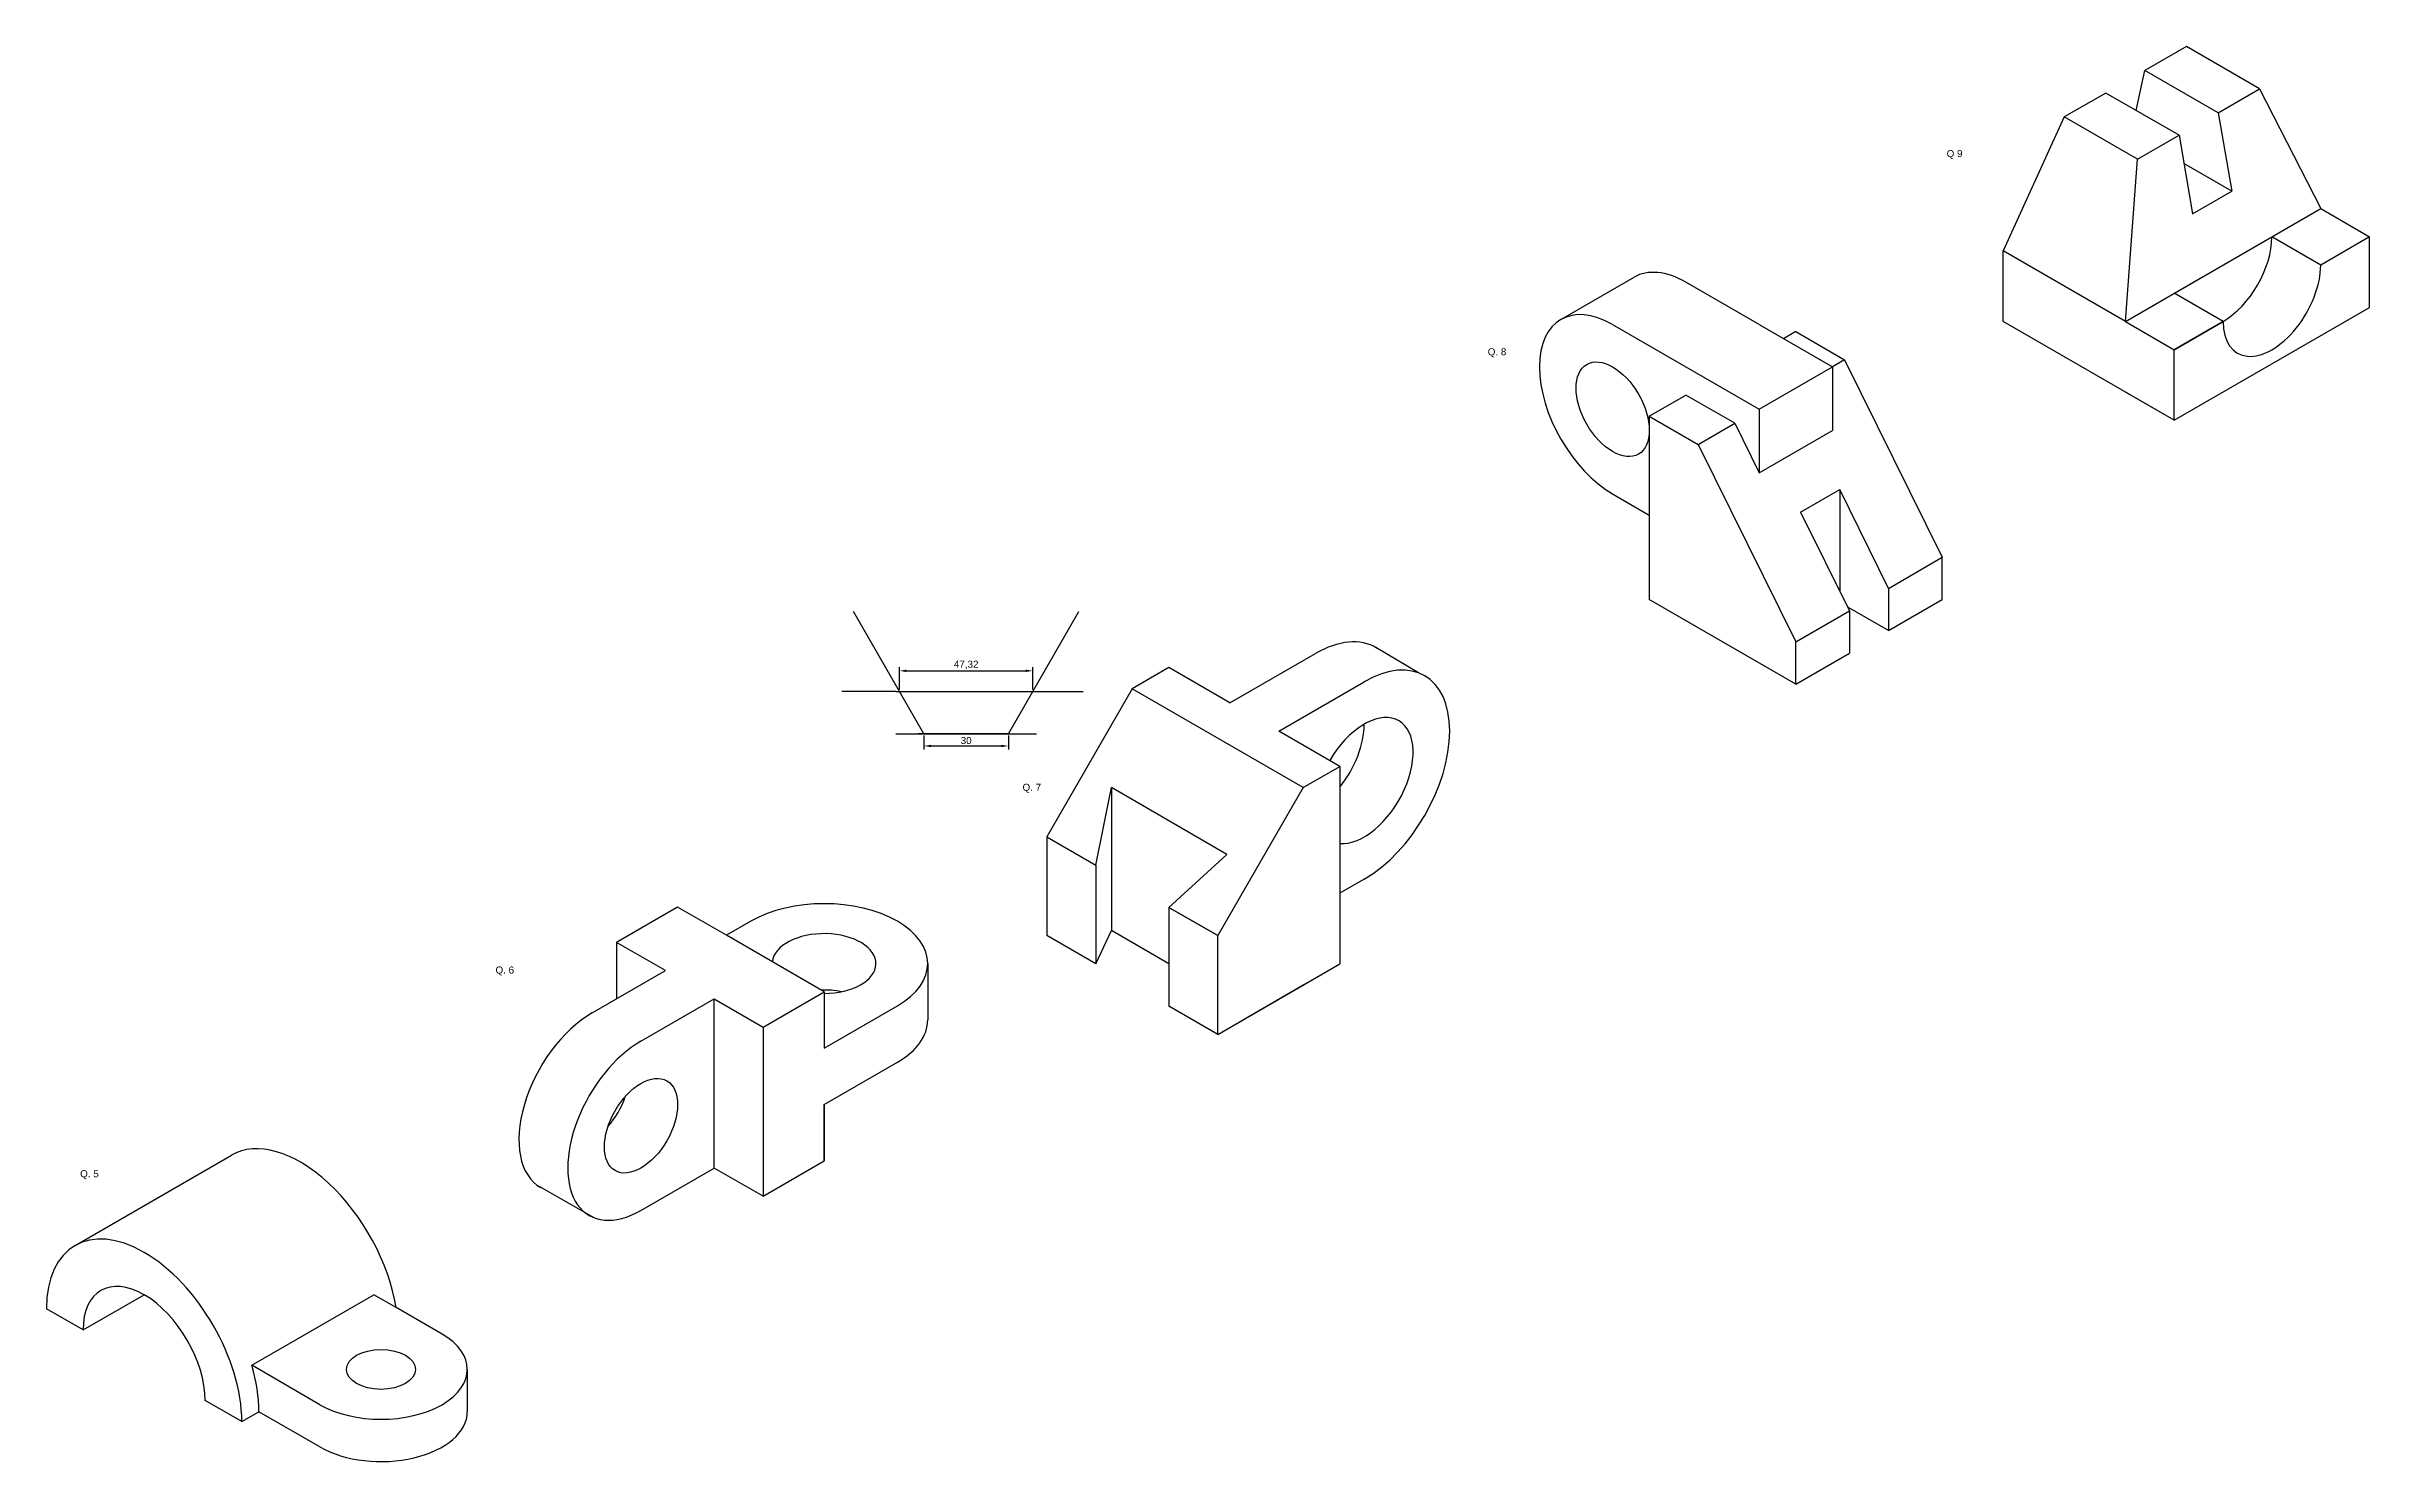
# Model space of a CAD drawing. Header units: millimetres. Extents: x 2896 to 6928, y 1723 to 3545.
# Drawn here: x 3469 to 4293, y 2003 to 2506 of the extents above; entities that cross this region are included whole.
import ezdxf

# ---------------------------------------------------------------- set-up
doc = ezdxf.new("R2010")
doc.units = ezdxf.units.MM
doc.styles.get("Standard").update_dxf_attribs({"font": 'arial.ttf'})
doc.dimstyles.new('ISO-25', dxfattribs={"dimtxt": 2.5, "dimasz": 2.5, "dimexe": 1.25, "dimexo": 0.625, "dimtad": 1, "dimtxsty": 'Standard', "dimcen": 2.5, "dimadec": 0, "dimazin": 0, "dimtfac": 1, "dimtmove": 0, "dimatfit": 3, "dimfxl": 1, "dimarcsym": 0})

msp = doc.modelspace()

# ---------------------------------------------------------------- texts
at = {"char_height": 2.5, "attachment_point": 1}
for s, width, insert in [('Q 9', 85.90618, (4143.124, 2469.056)), ('Q. 8', 26.88858, (3980.357, 2398.762)), ('Q. 7', 35.82285, (3815.372, 2244.365)), ('Q. 6', 92.83361, (3628.446, 2179.577)), ('Q. 5', 53.51036, (3481.127, 2107.363))]:
    msp.add_mtext_dynamic_manual_height_columns(s, width=width, gutter_width=12.5, heights=[0], dxfattribs=dict(at, insert=insert))

# ---------------------------------------------------------------- blocks, each defined once
blk = doc.blocks.new('*D1')
at = {"color": 0, "lineweight": -2, "transparency": 16777216}
for p, q in [((3780.38, 2261.5), (3780.38, 2256.52)), ((3782.88, 2257.77), (3807.88, 2257.77)), ((3810.38, 2261.5), (3810.38, 2256.52))]:
    blk.add_line(p, q, dxfattribs=at)
at = {"color": 0, "transparency": 16777216}
for points in [[(3782.88, 2258.19), (3782.88, 2257.36), (3780.38, 2257.77)], [(3807.88, 2258.19), (3807.88, 2257.36), (3810.38, 2257.77)]]:
    blk.add_solid(points, dxfattribs=at)
at = {"layer": 'Defpoints', "color": 0, "transparency": 16777216}
for p in [(3780.38, 2262.12), (3810.38, 2262.12), (3810.38, 2257.77)]:
    blk.add_point(p, dxfattribs=at)
at = {"color": 0, "transparency": 16777216, "insert": (3795.38, 2259.68), "char_height": 2.5, "attachment_point": 5}
blk.add_mtext('30', dxfattribs=at)
blk = doc.blocks.new('*D2')
at = {"color": 0, "lineweight": -2, "transparency": 16777216}
for p, q in [((3771.71, 2277.75), (3771.71, 2285.66)), ((3774.21, 2284.41), (3816.54, 2284.41)), ((3819.04, 2277.75), (3819.04, 2285.66))]:
    blk.add_line(p, q, dxfattribs=at)
at = {"color": 0, "transparency": 16777216}
for points in [[(3774.21, 2284.82), (3774.21, 2283.99), (3771.71, 2284.41)], [(3816.54, 2284.82), (3816.54, 2283.99), (3819.04, 2284.41)]]:
    blk.add_solid(points, dxfattribs=at)
at = {"layer": 'Defpoints', "color": 0, "transparency": 16777216}
for p in [(3819.04, 2284.41), (3771.71, 2277.12), (3819.04, 2277.12)]:
    blk.add_point(p, dxfattribs=at)
at = {"color": 0, "transparency": 16777216, "insert": (3795.38, 2286.53), "char_height": 2.5, "attachment_point": 5}
blk.add_mtext('47,32', dxfattribs=at)

# ---------------------------------------------------------------- dimensions: what is measured, and where the dimension line sits
for base, p1, p2, picture, middle in [((3819.035, 2284.406), (3771.715, 2277.12), (3819.035, 2277.12), '*D2', (3795.375, 2286.533)), ((3810.375, 2257.775), (3780.375, 2262.12), (3810.375, 2262.12), '*D1', (3795.375, 2259.677))]:
    dim = msp.add_linear_dim(base=base, p1=p1, p2=p2, dimstyle='ISO-25')
    dim.commit()
    dim.dimension.update_dxf_attribs({"geometry": picture, "text_midpoint": middle})

# ---------------------------------------------------------------- linework, layer by layer
for p, q in [((4228.158, 2505.758), (4213.435, 2497.258)), ((4254.139, 2490.758), (4228.158, 2505.758)), ((4210.356, 2483.036), (4213.435, 2497.258)), ((4239.416, 2482.258), (4213.435, 2497.258)), ((4199.579, 2489.258), (4184.856, 2480.758)), ((4225.56, 2474.258), (4199.579, 2489.258)), ((4239.416, 2482.258), (4254.139, 2490.758)), ((4239.416, 2482.258), (4254.139, 2490.758)), ((4254.139, 2490.758), (4275.789, 2448.258)), ((4184.856, 2480.758), (4163.206, 2433.258)), ((4210.837, 2465.758), (4184.856, 2480.758)), ((4239.416, 2482.258), (4244.228, 2454.476)), ((4210.837, 2465.758), (4225.56, 2474.258)), ((4210.837, 2465.758), (4225.56, 2474.258)), ((4210.837, 2465.758), (4225.56, 2474.258)), ((4225.56, 2474.258), (4230.371, 2446.48)), ((4206.507, 2408.258), (4210.837, 2465.758)), ((4244.231, 2454.478), (4227.292, 2464.258)), ((4206.507, 2408.258), (4275.789, 2448.258)), ((4230.375, 2446.478), (4244.231, 2454.478)), ((4275.789, 2448.258), (4293.11, 2438.258)), ((4230.375, 2446.478), (4230.371, 2446.48)), ((4163.206, 2408.258), (4163.206, 2433.258)), ((4206.507, 2408.258), (4163.206, 2433.258)), ((4275.789, 2428.258), (4258.469, 2438.258)), ((4293.11, 2438.258), (4275.789, 2428.258)), ((4293.11, 2413.258), (4293.11, 2438.258)), ((4006.289, 2408.972), (4032.27, 2423.972)), ((4219.498, 2415.758), (4234.101, 2424.19)), ((4076.622, 2407.152), (4050.641, 2422.152)), ((4206.507, 2408.258), (4219.498, 2415.758)), ((4241.148, 2408.258), (4223.828, 2418.258)), ((4024.661, 2407.152), (4050.641, 2392.152)), ((4076.622, 2407.152), (4102.603, 2392.152)), ((4223.828, 2373.258), (4163.206, 2408.258)), ((4206.507, 2408.258), (4223.828, 2398.258)), ((4223.828, 2373.258), (4293.11, 2413.258)), ((4223.828, 2398.258), (4241.148, 2408.258)), ((4241.148, 2408.258), (4223.828, 2398.258)), ((4089.612, 2404.652), (4085.282, 2402.152)), ((4089.612, 2404.652), (4106.933, 2394.652)), ((4223.828, 2373.258), (4223.828, 2398.258)), ((4050.641, 2392.152), (4076.622, 2377.152)), ((4076.622, 2377.152), (4102.603, 2392.152)), ((4076.622, 2377.152), (4102.603, 2392.152)), ((4106.933, 2394.652), (4102.603, 2392.152)), ((4102.603, 2392.152), (4102.603, 2369.652)), ((4106.933, 2394.652), (4141.574, 2324.652)), ((4223.828, 2375.355), (4223.828, 2395.355)), ((4037.651, 2374.652), (4050.641, 2382.152)), ((4067.962, 2372.152), (4050.641, 2382.152)), ((4223.828, 2373.258), (4206.507, 2383.258)), ((4037.651, 2374.652), (4037.651, 2309.652)), ((4037.651, 2374.652), (4054.971, 2364.652)), ((4076.622, 2377.152), (4076.622, 2354.652)), ((4054.971, 2364.652), (4067.962, 2372.152)), ((4054.971, 2364.652), (4089.612, 2294.652)), ((4067.962, 2372.152), (4076.622, 2354.652)), ((4076.622, 2354.652), (4102.603, 2369.652)), ((4091.344, 2340.652), (4105.201, 2348.652)), ((4091.344, 2340.652), (4105.201, 2348.652)), ((4122.521, 2313.652), (4105.201, 2348.652)), ((4105.201, 2348.652), (4105.201, 2312.652)), ((4024.661, 2347.152), (4037.651, 2339.652)), ((4091.344, 2340.652), (4108.665, 2305.652)), ((4122.521, 2313.652), (4141.574, 2324.652)), ((4141.574, 2309.652), (4141.574, 2324.652)), ((4089.612, 2279.652), (4037.651, 2309.652)), ((4122.521, 2298.652), (4108.088, 2306.986)), ((4122.521, 2313.652), (4122.521, 2298.652)), ((4122.521, 2298.652), (4141.574, 2309.652)), ((3780.375, 2262.12), (3755.375, 2305.422)), ((3810.375, 2262.12), (3835.375, 2305.422)), ((4089.612, 2294.652), (4108.665, 2305.652)), ((4108.665, 2305.652), (4108.665, 2290.652)), ((3888.943, 2273.031), (3919.253, 2290.531)), ((3955.861, 2283.667), (3940.686, 2292.654)), ((4089.612, 2279.652), (4089.612, 2294.652)), ((4089.612, 2279.652), (4089.612, 2294.652)), ((4089.612, 2279.652), (4108.665, 2290.652)), ((4089.612, 2279.652), (4108.665, 2290.652)), ((3867.292, 2285.531), (3854.302, 2278.031)), ((3888.943, 2273.031), (3867.292, 2285.531)), ((3770.375, 2277.12), (3751.289, 2277.12)), ((3770.375, 2277.12), (3820.375, 2277.12)), ((3820.375, 2277.12), (3836.923, 2277.12)), ((3854.302, 2278.031), (3823.991, 2225.531)), ((3914.923, 2243.031), (3854.302, 2278.031)), ((3906.263, 2263.031), (3936.574, 2280.531)), ((3770.375, 2262.12), (3820.375, 2262.12)), ((3795.375, 2262.12), (3778.375, 2262.12)), ((3810.375, 2262.12), (3780.375, 2262.12)), ((3795.375, 2262.12), (3812.375, 2262.12)), ((3795.375, 2262.12), (3810.375, 2262.12)), ((3927.914, 2250.531), (3906.263, 2263.031)), ((3927.914, 2250.531), (3906.263, 2263.031)), ((3914.923, 2243.031), (3927.914, 2250.531)), ((3927.914, 2250.531), (3927.914, 2180.531)), ((3841.311, 2215.531), (3846.875, 2242.998)), ((3887.855, 2219.338), (3846.875, 2242.998)), ((3887.855, 2219.338), (3846.875, 2242.998)), ((3846.875, 2242.998), (3846.875, 2192.319)), ((3914.923, 2243.031), (3884.612, 2190.531)), ((3823.991, 2225.531), (3823.991, 2190.531)), ((3823.991, 2225.531), (3841.311, 2215.531)), ((3867.292, 2200.531), (3887.855, 2219.338)), ((3841.311, 2215.531), (3841.311, 2180.531)), ((3936.574, 2210.531), (3927.914, 2205.531)), ((3693.034, 2200.631), (3671.383, 2188.131)), ((3710.354, 2190.631), (3693.034, 2200.631)), ((3884.612, 2190.531), (3867.292, 2200.531)), ((3884.612, 2190.531), (3867.292, 2200.531)), ((3867.292, 2200.531), (3884.612, 2190.531)), ((3867.292, 2200.531), (3867.292, 2165.531)), ((3719.015, 2195.631), (3710.354, 2190.631)), ((3841.311, 2180.531), (3846.875, 2192.319)), ((3867.292, 2180.531), (3846.875, 2192.319)), ((3688.704, 2178.131), (3671.383, 2188.131)), ((3671.383, 2188.131), (3671.383, 2168.131)), ((3744.995, 2170.631), (3710.354, 2190.631)), ((3841.311, 2180.531), (3823.991, 2190.531)), ((3884.612, 2155.531), (3884.612, 2190.531)), ((3884.612, 2155.531), (3884.612, 2190.531)), ((3884.612, 2155.531), (3884.612, 2190.531)), ((3662.723, 2163.131), (3688.704, 2178.131)), ((3781.738, 2180.631), (3781.738, 2160.631)), ((3884.612, 2155.531), (3927.914, 2180.531)), ((3680.044, 2153.131), (3706.024, 2168.131)), ((3680.044, 2153.131), (3706.024, 2168.131)), ((3680.044, 2153.131), (3706.024, 2168.131)), ((3706.024, 2168.131), (3723.345, 2158.131)), ((3706.024, 2108.131), (3706.024, 2168.131)), ((3723.345, 2158.131), (3744.995, 2170.631)), ((3744.995, 2170.631), (3744.995, 2150.631)), ((3884.612, 2155.531), (3914.923, 2173.031)), ((3884.612, 2155.531), (3914.923, 2173.031)), ((3744.995, 2150.631), (3770.976, 2165.631)), ((3884.612, 2155.531), (3867.292, 2165.531)), ((3884.612, 2155.531), (3867.292, 2165.531)), ((3723.345, 2158.131), (3723.345, 2098.131)), ((3744.995, 2130.631), (3770.976, 2145.631)), ((3744.995, 2110.631), (3744.995, 2130.631)), ((3744.995, 2130.631), (3744.995, 2110.631)), ((3479.335, 2080.655), (3534.761, 2112.655)), ((3723.345, 2098.131), (3744.995, 2110.631)), ((3663.479, 2090.456), (3644.352, 2101.311)), ((3680.044, 2093.131), (3706.024, 2108.131)), ((3723.345, 2098.131), (3706.024, 2108.131)), ((3482.179, 2050.729), (3503.83, 2063.229)), ((3542.005, 2038.189), (3585.307, 2063.189)), ((3593.197, 2058.633), (3585.307, 2063.189)), ((3482.179, 2050.729), (3469.189, 2058.229)), ((3609.485, 2049.229), (3593.197, 2058.633)), ((3566.184, 2024.229), (3542.005, 2038.189)), ((3618.453, 2036.729), (3618.453, 2021.729)), ((3538.471, 2018.229), (3525.481, 2025.729)), ((3538.471, 2018.229), (3525.481, 2025.729)), ((3538.471, 2018.229), (3544.533, 2021.729)), ((3566.184, 2009.229), (3544.533, 2021.729))]:
    msp.add_line(p, q)
for centre, major_axis, start_param, end_param in [((4241.148, 2428.258), (-12.247, -21.213), 7.0685835, 8.6393798), ((4050.641, 2392.152), (18.371, -31.82), 2.3561945, 3.1415927), ((4258.469, 2418.258), (-12.247, -21.213), 5.4977871, 8.6393798), ((4024.661, 2377.152), (18.371, -31.82), 2.3561945, 5.4977871), ((3919.253, 2255.531), (-21.433, -37.123), 3.128757, 3.9269908), ((3936.574, 2245.531), (-21.433, -37.123), 0.7853982, 3.9269908), ((3936.574, 2245.531), (-12.247, -21.213), 0.2617994, 4.712389), ((3919.253, 2255.531), (-12.247, -21.213), 1.3089969, 2.3561945), ((3744.995, 2180.631), (-36.742, 0), 2.3561945, 5.4977871), ((3744.995, 2180.631), (-18.371, 0), 1.5707963, 6.2275148), ((3744.995, 2160.631), (-18.371, 0), 4.3725521, 4.7680595), ((3662.723, 2133.131), (-18.371, -31.82), 3.9269908, 6.2917146), ((3744.995, 2160.631), (-36.742, 0), 2.3561945, 3.1415927), ((3680.044, 2123.131), (-18.371, -31.82), 3.9269908, 7.0685835), ((3662.723, 2133.131), (-9.186, -15.91), 1.2309594, 1.9106332), ((3559.256, 2070.229), (24.495, -42.426), 0.9867561, 3.1415927), ((3503.83, 2038.229), (24.495, -42.426), 0.7853982, 3.9269908), ((3503.83, 2038.229), (15.309, -26.517), 0.7853982, 3.9269908), ((3587.835, 2036.729), (-30.619, 0), 0.7853982, 3.9269908), ((3509.892, 2041.729), (24.495, -42.426), 0.7853982, 1.1697949), ((3587.835, 2021.729), (-30.619, 0), 7.0685835, 9.424778)]:
    msp.add_ellipse(centre, major_axis=major_axis, ratio=0.5773503, start_param=start_param, end_param=end_param)
for centre, major_axis in [((4024.661, 2377.152), (9.186, -15.91)), ((3680.044, 2123.131), (-9.186, -15.91)), ((3587.835, 2036.729), (-12.247, 0))]:
    msp.add_ellipse(centre, major_axis=major_axis, ratio=0.5773503)

msp.set_redraw_order([(e.dxf.handle, doc.entitydb.next_handle()) for e in msp.query("TEXT MTEXT ATTDEF DIMENSION ARC_DIMENSION")])  # texts and dimensions are drawn at this point

doc.saveas('drawing.dxf')
